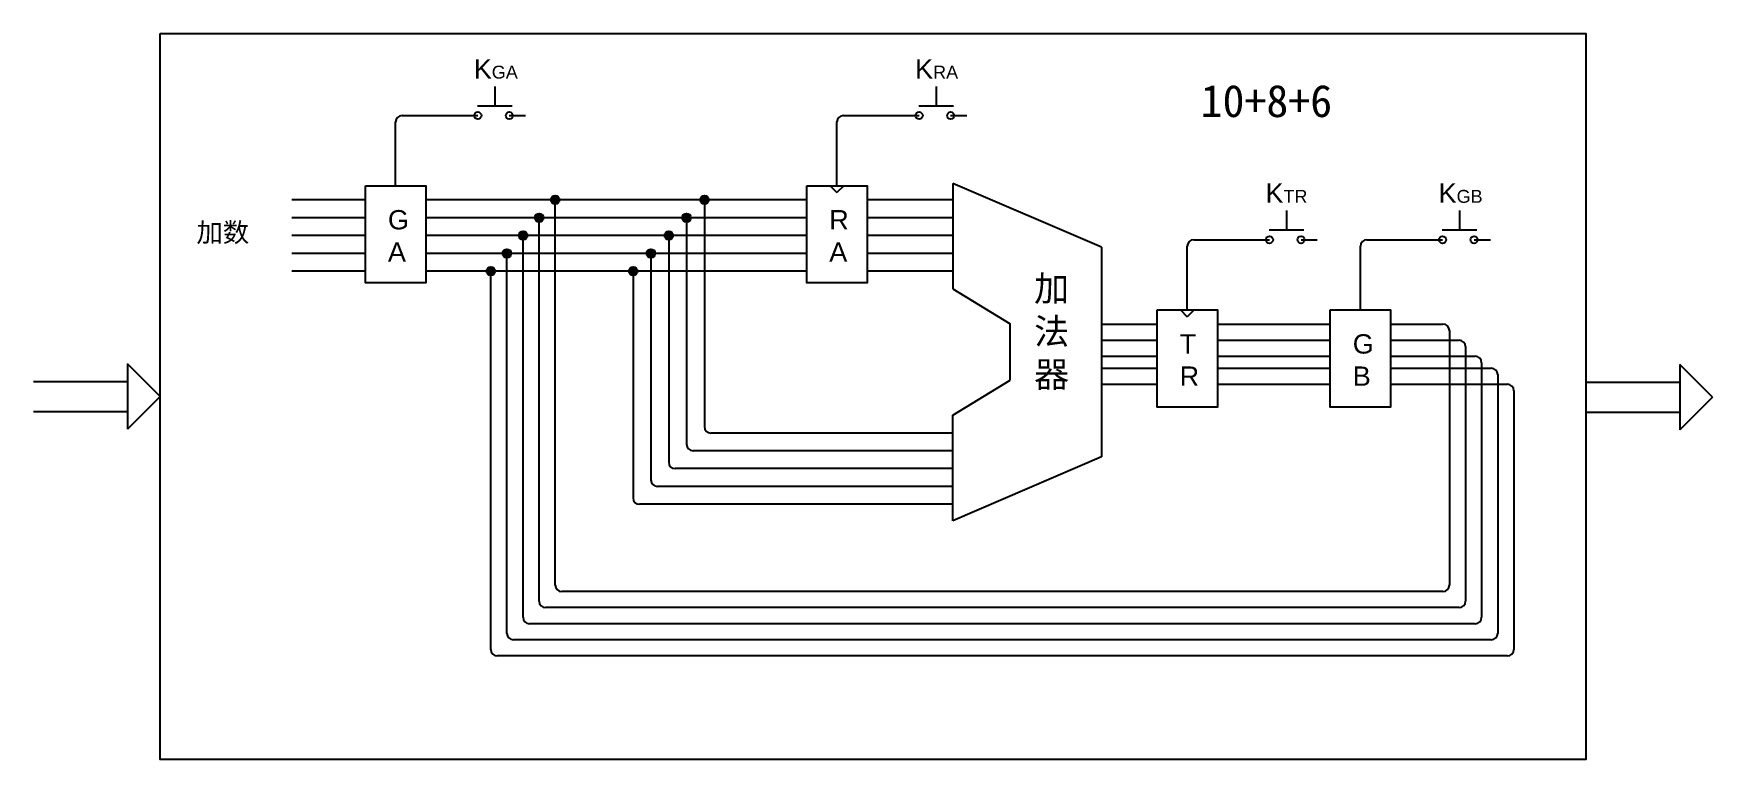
# Model space of a CAD drawing. Header units: inches. Extents: x -6 to 965, y -428 to -142.
# Drawn here: x 179.4 to 231.5, y -412 to -389.4 of the extents above; entities that cross this region are included whole.
import ezdxf

# ---------------------------------------------------------------- set-up
doc = ezdxf.new("R2010")
doc.units = ezdxf.units.IN
doc.header["$MEASUREMENT"] = 0
doc.styles.get("Standard").update_dxf_attribs({"font": 'arial.ttf'})

msp = doc.modelspace()

# ---------------------------------------------------------------- texts
at = {"color": 85, "true_color": 0x58ba48, "attachment_point": 1}
for s, width, insert, char_height in [('K{\\H0.66667x;GA}', 1.1224, (193.061, -390.232), 0.6), ('{\\fSimSun|b0|i0|c134|p2;10+8+6}', 2.6324, (215.62, -391.027), 1), ('K{\\H0.66667x;TR}', 1.1224, (217.631, -394.09), 0.6), ('K{\\H0.66667x;GB}', 1.1224, (223.005, -394.09), 0.6), ('G\\PA', 1.1224, (190.397, -394.916), 0.6), ('T\\PR', 1.1224, (214.968, -398.773), 0.6), ('G\\PB', 1.1224, (220.341, -398.773), 0.6)]:
    msp.add_mtext_dynamic_manual_height_columns(s, width=width, gutter_width=1, heights=[0], dxfattribs=dict(at, insert=insert, char_height=char_height))
at = {"color": 7, "true_color": 0xffffff, "attachment_point": 1}
for s, width, insert, char_height in [('K{\\H0.66667x;RA}', 1.1224, (206.758, -390.232), 0.6), ('R\\PA', 1.1224, (204.094, -394.916), 0.6), ('{\\fSimSun|b0|i0|c134|p2;加数}', 2.6324, (184.454, -395.308), 0.6), ('{\\fSimSun|b0|i0|c134|p2;加\\P法\\P器}', 5.71816, (210.45, -396.948), 0.8)]:
    msp.add_mtext_dynamic_manual_height_columns(s, width=width, gutter_width=1, heights=[0], dxfattribs=dict(at, insert=insert, char_height=char_height))

# ---------------------------------------------------------------- hatches: boundary and pattern name
at = {"true_color": 0xffffff}
h = msp.add_hatch(color=7, dxfattribs=at)
h.dxf.hatch_style = 1
h.paths.add_polyline_path([(195.456, -394.6), (195.725, -394.6, 1)])
h.paths.add_polyline_path([(195.725, -394.6), (195.59, -394.6), (195.59, -394.734, 0.414214)])
h.paths.add_polyline_path([(195.59, -394.6), (195.456, -394.6, 0.414214), (195.59, -394.734)])
h = msp.add_hatch(color=7, dxfattribs=at)
h.dxf.hatch_style = 1
h.paths.add_polyline_path([(200.085, -394.6), (200.355, -394.6, 1)])
h.paths.add_polyline_path([(200.355, -394.6), (200.22, -394.6), (200.22, -394.734, 0.414214)])
h.paths.add_polyline_path([(200.22, -394.6), (200.085, -394.6, 0.414214), (200.22, -394.734)])
h = msp.add_hatch(color=7, dxfattribs=at)
h.dxf.hatch_style = 1
h.paths.add_polyline_path([(194.956, -395.153), (195.225, -395.153, 1)])
h.paths.add_polyline_path([(195.225, -395.153), (195.09, -395.153), (195.09, -395.288, 0.414214)])
h.paths.add_polyline_path([(195.09, -395.153), (194.956, -395.153, 0.414214), (195.09, -395.288)])
h = msp.add_hatch(color=7, dxfattribs=at)
h.dxf.hatch_style = 1
h.paths.add_polyline_path([(199.532, -395.153), (199.802, -395.153, 1)])
h.paths.add_polyline_path([(199.802, -395.153), (199.667, -395.153), (199.667, -395.288, 0.414214)])
h.paths.add_polyline_path([(199.667, -395.153), (199.532, -395.153, 0.414214), (199.667, -395.288)])
h = msp.add_hatch(color=7, dxfattribs=at)
h.dxf.hatch_style = 1
h.paths.add_polyline_path([(194.456, -395.706), (194.725, -395.706, 1)])
h.paths.add_polyline_path([(194.725, -395.706), (194.59, -395.706), (194.59, -395.841, 0.414214)])
h.paths.add_polyline_path([(194.59, -395.706), (194.456, -395.706, 0.414214), (194.59, -395.841)])
h = msp.add_hatch(color=7, dxfattribs=at)
h.dxf.hatch_style = 1
h.paths.add_polyline_path([(198.978, -395.706), (199.248, -395.706, 1)])
h.paths.add_polyline_path([(199.248, -395.706), (199.113, -395.706), (199.113, -395.841, 0.414214)])
h.paths.add_polyline_path([(199.113, -395.706), (198.978, -395.706, 0.414214), (199.113, -395.841)])
h = msp.add_hatch(color=7, dxfattribs=at)
h.dxf.hatch_style = 1
h.paths.add_polyline_path([(193.956, -396.26), (194.225, -396.26, 1)])
h.paths.add_polyline_path([(194.225, -396.26), (194.09, -396.26), (194.09, -396.395, 0.414214)])
h.paths.add_polyline_path([(194.09, -396.26), (193.956, -396.26, 0.414214), (194.09, -396.395)])
h = msp.add_hatch(color=7, dxfattribs=at)
h.dxf.hatch_style = 1
h.paths.add_polyline_path([(198.425, -396.26), (198.695, -396.26, 1)])
h.paths.add_polyline_path([(198.695, -396.26), (198.56, -396.26), (198.56, -396.395, 0.414214)])
h.paths.add_polyline_path([(198.56, -396.26), (198.425, -396.26, 0.414214), (198.56, -396.395)])
h = msp.add_hatch(color=7, dxfattribs=at)
h.dxf.hatch_style = 1
h.paths.add_polyline_path([(193.456, -396.813), (193.725, -396.813, 1)])
h.paths.add_polyline_path([(193.725, -396.813), (193.59, -396.813), (193.59, -396.948, 0.414214)])
h.paths.add_polyline_path([(193.59, -396.813), (193.456, -396.813, 0.414214), (193.59, -396.948)])
h = msp.add_hatch(color=7, dxfattribs=at)
h.dxf.hatch_style = 1
h.paths.add_polyline_path([(197.872, -396.813), (198.141, -396.813, 1)])
h.paths.add_polyline_path([(198.141, -396.813), (198.006, -396.813), (198.006, -396.948, 0.414214)])
h.paths.add_polyline_path([(198.006, -396.813), (197.872, -396.813, 0.414214), (198.006, -396.948)])

# ---------------------------------------------------------------- linework, layer by layer
at = {"color": 85, "true_color": 0x58ba48}
for p, q in [((193.713, -391.073), (193.713, -391.675)), ((193.177, -391.675), (194.25, -391.675)), ((190.637, -394.16), (190.637, -392.18)), ((190.837, -391.98), (193.186, -391.98)), ((194.164, -391.98), (194.669, -391.98)), ((218.283, -394.931), (218.283, -395.533)), ((223.657, -394.931), (223.657, -395.533)), ((215.407, -395.838), (217.756, -395.838)), ((217.747, -395.533), (218.82, -395.533)), ((218.735, -395.838), (219.239, -395.838)), ((220.781, -395.838), (223.129, -395.838)), ((223.12, -395.533), (224.193, -395.533)), ((224.108, -395.838), (224.612, -395.838)), ((215.207, -398.018), (215.207, -396.038)), ((220.581, -398.018), (220.581, -396.038)), ((214.994, -398.018), (215.207, -398.231)), ((215.42, -398.018), (215.207, -398.231)), ((183.327, -400.706), (182.311, -399.689)), ((182.311, -399.689), (182.311, -401.722)), ((231.504, -400.726), (230.487, -399.71)), ((230.487, -399.71), (230.487, -401.743)), ((179.399, -400.241), (182.311, -400.241)), ((227.575, -400.261), (230.487, -400.261)), ((179.399, -401.171), (182.311, -401.171)), ((183.327, -400.706), (182.311, -401.722)), ((227.575, -401.192), (230.487, -401.192)), ((231.504, -400.726), (230.487, -401.743))]:
    msp.add_line(p, q, dxfattribs=at)
at = {"color": 7, "true_color": 0xffffff}
for p, q in [((207.41, -391.073), (207.41, -391.675)), ((206.874, -391.675), (207.947, -391.675)), ((204.334, -394.16), (204.334, -392.18)), ((204.534, -391.98), (206.883, -391.98)), ((207.861, -391.98), (208.365, -391.98)), ((204.121, -394.16), (204.334, -394.373)), ((204.547, -394.16), (204.334, -394.373)), ((207.933, -394.088), (207.933, -397.367)), ((195.59, -406.563), (195.59, -394.6)), ((200.22, -394.6), (200.22, -401.64)), ((207.933, -394.6), (205.27, -394.6)), ((195.09, -407.063), (195.09, -395.153)), ((199.667, -395.153), (199.667, -402.193)), ((207.933, -395.153), (205.27, -395.153)), ((194.59, -407.563), (194.59, -395.706)), ((199.113, -395.706), (199.113, -402.747)), ((207.933, -395.706), (205.27, -395.706)), ((194.09, -408.063), (194.09, -396.26)), ((198.56, -396.26), (198.56, -403.3)), ((207.933, -396.26), (205.27, -396.26)), ((193.59, -408.563), (193.59, -396.813)), ((198.006, -396.813), (198.006, -403.853)), ((207.933, -396.813), (205.27, -396.813)), ((207.933, -397.367), (209.71, -398.45)), ((212.538, -398.457), (214.271, -398.457)), ((216.143, -398.457), (219.645, -398.457)), ((221.516, -398.457), (223.141, -398.457)), ((212.538, -398.957), (214.271, -398.957)), ((216.143, -398.957), (219.645, -398.957)), ((221.516, -398.957), (223.641, -398.957)), ((223.341, -398.657), (223.341, -406.563)), ((212.538, -399.457), (214.271, -399.457)), ((216.143, -399.457), (219.645, -399.457)), ((221.516, -399.457), (224.141, -399.457)), ((223.841, -399.157), (223.841, -407.063)), ((212.538, -399.826), (214.271, -399.826)), ((216.143, -399.826), (219.645, -399.826)), ((221.516, -399.826), (224.641, -399.826)), ((224.341, -399.657), (224.341, -407.563)), ((224.841, -400.026), (224.841, -408.063)), ((212.538, -400.326), (214.271, -400.326)), ((216.143, -400.326), (219.645, -400.326)), ((221.516, -400.326), (225.141, -400.326)), ((225.341, -400.526), (225.341, -408.563)), ((207.933, -401.84), (200.42, -401.84)), ((207.933, -402.393), (199.867, -402.393)), ((207.933, -402.947), (199.313, -402.947)), ((207.933, -403.5), (198.76, -403.5)), ((207.933, -404.053), (198.206, -404.053)), ((223.141, -406.763), (195.79, -406.763)), ((223.641, -407.263), (195.29, -407.263)), ((224.141, -407.763), (194.79, -407.763)), ((224.641, -408.263), (194.29, -408.263)), ((225.141, -408.763), (193.79, -408.763))]:
    msp.add_line(p, q, dxfattribs=at)
for p, q in [((212.538, -396.072), (207.933, -394.088)), ((189.701, -394.6), (187.413, -394.6)), ((203.398, -394.6), (191.573, -394.6)), ((189.701, -395.153), (187.413, -395.153)), ((203.398, -395.153), (191.573, -395.153)), ((189.701, -395.706), (187.413, -395.706)), ((203.398, -395.706), (191.573, -395.706)), ((189.701, -396.26), (187.413, -396.26)), ((203.398, -396.26), (191.573, -396.26)), ((212.538, -396.072), (212.538, -402.581)), ((189.701, -396.813), (187.413, -396.813)), ((203.398, -396.813), (191.573, -396.813)), ((209.71, -400.203), (209.71, -398.45)), ((207.933, -401.286), (209.71, -400.203)), ((207.933, -404.565), (207.933, -401.286)), ((212.538, -402.581), (207.933, -404.565))]:
    msp.add_line(p, q)
msp.add_lwpolyline([(183.327, -389.434), (227.575, -389.434), (227.575, -411.978), (183.327, -411.978)], close=True)
at = {"color": 85, "true_color": 0x58ba48}
for points in [[(189.701, -394.16), (191.573, -394.16), (191.573, -397.18), (189.701, -397.18)], [(214.271, -398.018), (216.143, -398.018), (216.143, -401.037), (214.271, -401.037)], [(219.645, -398.018), (221.516, -398.018), (221.516, -401.037), (219.645, -401.037)]]:
    msp.add_lwpolyline(points, close=True, dxfattribs=at)
at = {"color": 7, "true_color": 0xffffff}
msp.add_lwpolyline([(203.398, -394.16), (205.27, -394.16), (205.27, -397.18), (203.398, -397.18)], close=True, dxfattribs=at)
at = {"color": 85, "true_color": 0x58ba48}
for centre in [(193.186, -391.98), (194.164, -391.98), (217.756, -395.838), (218.735, -395.838), (223.129, -395.838), (224.108, -395.838)]:
    msp.add_circle(centre, 0.111, dxfattribs=at)
at = {"color": 7, "true_color": 0xffffff}
for centre, radius in [((206.883, -391.98), 0.111), ((207.861, -391.98), 0.111), ((195.59, -394.6), 0.135), ((200.22, -394.6), 0.135), ((195.09, -395.153), 0.135), ((199.667, -395.153), 0.135), ((194.59, -395.706), 0.135), ((199.113, -395.706), 0.135), ((194.09, -396.26), 0.135), ((198.56, -396.26), 0.135), ((193.59, -396.813), 0.135), ((198.006, -396.813), 0.135)]:
    msp.add_circle(centre, radius, dxfattribs=at)
at = {"color": 85, "true_color": 0x58ba48}
for centre in [(190.837, -392.18), (215.407, -396.038), (220.781, -396.038)]:
    msp.add_arc(centre, 0.2, 90, 180, dxfattribs=at)
at = {"color": 7, "true_color": 0xffffff}
for centre, start, end in [((204.534, -392.18), 90, 180), ((223.141, -398.657), 0, 90), ((223.641, -399.157), 360, 90), ((224.141, -399.657), 0, 90), ((224.641, -400.026), 0, 90), ((225.141, -400.526), 0, 90), ((200.42, -401.64), 180, 270), ((199.867, -402.193), 180, 270), ((199.313, -402.747), 180, 270), ((198.76, -403.3), 180, 270), ((198.206, -403.853), 180, 270), ((195.79, -406.563), 180, 270), ((223.141, -406.563), 270, 0), ((195.29, -407.063), 180, 270), ((223.641, -407.063), 270, 360), ((194.79, -407.563), 180, 270), ((224.141, -407.563), 270, 0), ((194.29, -408.063), 180, 270), ((224.641, -408.063), 270, 0), ((193.79, -408.563), 180, 270), ((225.141, -408.563), 270, 0)]:
    msp.add_arc(centre, 0.2, start, end, dxfattribs=at)

msp.set_redraw_order([(e.dxf.handle, doc.entitydb.next_handle()) for e in msp.query("TEXT MTEXT ATTDEF DIMENSION ARC_DIMENSION")])  # texts and dimensions are drawn at this point

doc.saveas('drawing.dxf')
